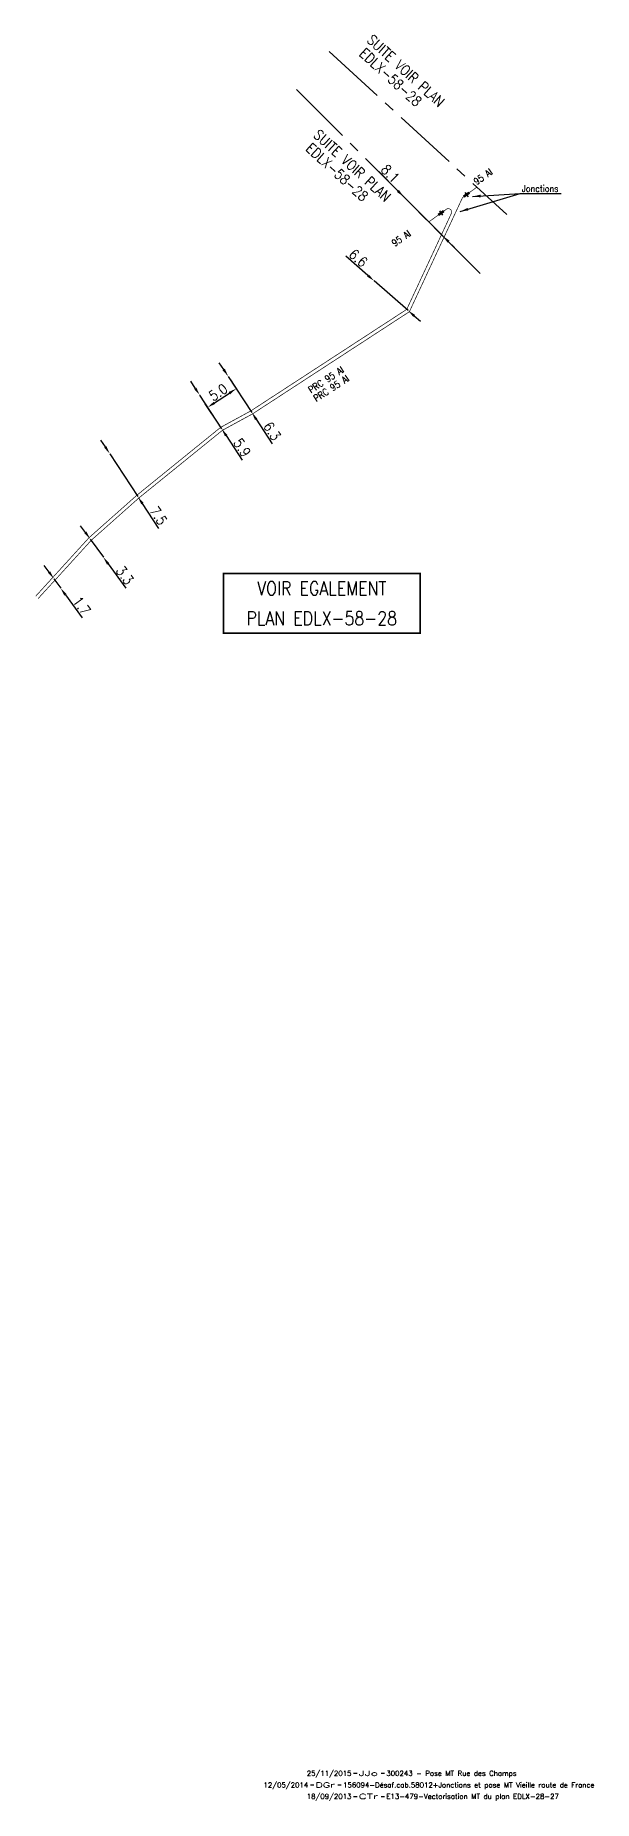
# Model space of a CAD drawing. Header units: millimetres. Extents: x 200000 to 200484, y 53266 to 53990.
# Drawn here: x 200402.2 to 200484, y 53265.5 to 53524.2 of the extents above; entities that cross this region are included whole.
import ezdxf
from ezdxf.enums import TextEntityAlignment as Align

# ---------------------------------------------------------------- set-up
doc = ezdxf.new("R2010")
doc.units = ezdxf.units.MM
doc.header["$PDMODE"] = 34
doc.linetypes.add('CENTER2', pattern=[28.575, 19.05, -3.175, 3.175, -3.175])
doc.layers.get('0').update_dxf_attribs({"linetype": 'CONTINUOUS'})
doc.layers.get('DEFPOINTS').update_dxf_attribs({"linetype": 'CONTINUOUS'})
for name, color, linetype in [('M_130', 3, 'M_ST_15'), ('M_300', 7, 'CONTINUOUS'), ('M_930', 7, 'CONTINUOUS')]:
    doc.layers.add(name, color=color, linetype=linetype)
doc.layers.add('M_910', color=7, linetype='CONTINUOUS', plot=False)
doc.styles.get("Standard").update_dxf_attribs({"font": 'romans.shx', "width": 0.85})
doc.linetypes.add('M_ST_15', pattern='A,5,-0.3,["XX",Standard,S=1,R=0,X=0,Y=-0.5],-2.5', length=7.8)
doc.dimstyles.get("Standard").update_dxf_attribs({"dimtxt": 1.5, "dimasz": 1.2, "dimexe": 0.625, "dimexo": 0.625, "dimgap": 0.25, "dimtad": 1, "dimdec": 1, "dimzin": 0, "dimdsep": 46, "dimtxsty": 'Standard', "dimcen": -0.5, "dimadec": 0, "dimazin": 0, "dimtfac": 1, "dimtdec": 1, "dimtmove": 0, "dimatfit": 3, "dimfxl": 0, "dimtolj": 1, "dimtzin": 0, "dimarcsym": 0})

msp = doc.modelspace()

# ---------------------------------------------------------------- texts
at = {"layer": 'M_130', "ltscale": 0.5, "width": 0.85}
for s, rotation, p in [('95 Al', 34.6557, (200466.84, 53502.23)), ('95 Al', 34.6557, (200454.85, 53493.21)), ('PRC 95 Al', 33.061, (200442.59, 53471.72)), ('PRC 95 Al', 33.061, (200443.35, 53470.46))]:
    msp.add_text(s, height=1, rotation=rotation, dxfattribs=at).set_placement(p)
at = {"layer": 'M_300', "linetype": 'Continuous', "insert": (200473.48, 53501.76), "char_height": 1, "attachment_point": 4}
msp.add_mtext('Jonctions', dxfattribs=at)
at = {"layer": 'M_930', "width": 0.85}
for s, p in [('SUITE VOIR PLAN', (200455.96, 53518.47)), ('EDLX-58-28', (200453.74, 53517.51)), ('EDLX-58-28', (200445.89, 53503.6)), ('SUITE VOIR PLAN', (200448.11, 53504.56))]:
    msp.add_text(s, height=1.5, rotation=317.4989, dxfattribs=at).set_placement(p, align=Align.CENTER)
for s, p in [('VOIR EGALEMENT', (200444.15, 53442.16)), ('PLAN EDLX-58-28', (200444.15, 53437.79))]:
    msp.add_text(s, height=2, dxfattribs=at).set_placement(p, align=Align.CENTER)

# ---------------------------------------------------------------- blocks, each defined once
blk = doc.blocks.new('GIS_MODF')
at = {"color": 0, "linetype": 'Continuous', "flags": 128}
for points in [[(-2.26, -0.01), (-1.76, -0.01)], [(1.76, -0.01), (2.26, -0.01)]]:
    blk.add_lwpolyline(points, dxfattribs=at)
at = {"color": 0, "linetype": 'Continuous'}
blk.add_attdef('DATE', text='', height=0.75, dxfattribs=at).set_placement((-2.58, -0.39), align=Align.RIGHT)
at = {"color": 0, "linetype": 'Continuous', "width": 3.590909}
blk.add_attdef('USER', text='', height=0.75, dxfattribs=at).set_placement((-1.52, -0.39), (1.31, -0.39), align=Align.FIT)
at = {"color": 0, "linetype": 'Continuous'}
blk.add_attdef('DESC', (2.53, -0.39), '', height=0.75, dxfattribs=at)
blk = doc.blocks.new('*D59')
at = {"layer": 'DEFPOINTS', "color": 0, "linetype": 'Continuous', "transparency": 16777216}
for p in [(200456.16, 53500.55), (200456.16, 53500.55), (200461.89, 53494.81)]:
    blk.add_point(p, dxfattribs=at)
at = {"layer": 'M_130', "color": 0, "linetype": 'Continuous', "lineweight": -2, "transparency": 16777216}
for p, q in [((200455.32, 53501.4), (200452.49, 53504.23)), ((200461.89, 53494.81), (200456.16, 53500.55)), ((200462.73, 53493.97), (200463.58, 53493.12))]:
    blk.add_line(p, q, dxfattribs=at)
at = {"layer": 'M_130', "color": 0, "linetype": 'Continuous', "transparency": 16777216}
for points in [[(200455.46, 53501.54), (200455.17, 53501.25), (200456.16, 53500.55)], [(200462.88, 53494.11), (200462.59, 53493.82), (200461.89, 53494.81)]]:
    blk.add_solid(points, dxfattribs=at)
at = {"layer": 'M_130', "color": 0, "linetype": 'Continuous', "transparency": 16777216, "insert": (200454.18, 53503.95), "char_height": 1.5, "attachment_point": 5, "rotation": 314.9522}
blk.add_mtext('\\A1;8.1', dxfattribs=at)
blk = doc.blocks.new('*D60')
at = {"layer": 'DEFPOINTS', "color": 0, "linetype": 'Continuous', "transparency": 16777216}
for p in [(200451.82, 53488.22), (200451.82, 53488.22), (200456.8, 53483.88)]:
    blk.add_point(p, dxfattribs=at)
at = {"layer": 'M_130', "color": 0, "linetype": 'Continuous', "lineweight": -2, "transparency": 16777216}
for p, q in [((200450.92, 53489.01), (200447.67, 53491.84)), ((200456.8, 53483.88), (200451.82, 53488.22)), ((200457.7, 53483.09), (200458.61, 53482.31))]:
    blk.add_line(p, q, dxfattribs=at)
at = {"layer": 'M_130', "color": 0, "linetype": 'Continuous', "transparency": 16777216}
for points in [[(200451.05, 53489.16), (200450.79, 53488.86), (200451.82, 53488.22)], [(200457.83, 53483.24), (200457.57, 53482.94), (200456.8, 53483.88)]]:
    blk.add_solid(points, dxfattribs=at)
at = {"layer": 'M_130', "color": 0, "linetype": 'Continuous', "transparency": 16777216, "insert": (200449.5, 53491.57), "char_height": 1.5, "attachment_point": 5, "rotation": 318.9119}
blk.add_mtext('\\A1;6.6', dxfattribs=at)
blk = doc.blocks.new('*D61')
at = {"layer": 'DEFPOINTS', "color": 0, "linetype": 'Continuous', "transparency": 16777216}
for p in [(200430.43, 53474.23), (200430.43, 53474.23), (200433.87, 53468.96)]:
    blk.add_point(p, dxfattribs=at)
at = {"layer": 'M_130', "color": 0, "linetype": 'Continuous', "lineweight": -2, "transparency": 16777216}
for p, q in [((200429.77, 53475.24), (200429.11, 53476.24)), ((200430.43, 53474.23), (200433.87, 53468.96)), ((200434.53, 53467.95), (200436.89, 53464.35))]:
    blk.add_line(p, q, dxfattribs=at)
at = {"layer": 'M_130', "color": 0, "linetype": 'Continuous', "transparency": 16777216}
for points in [[(200429.94, 53475.35), (200429.6, 53475.13), (200430.43, 53474.23)], [(200434.7, 53468.06), (200434.36, 53467.85), (200433.87, 53468.96)]]:
    blk.add_solid(points, dxfattribs=at)
at = {"layer": 'M_130', "color": 0, "linetype": 'Continuous', "transparency": 16777216, "insert": (200436.87, 53466.2), "char_height": 1.5, "attachment_point": 5, "rotation": 303.1709}
blk.add_mtext('\\A1;6.3', dxfattribs=at)
blk = doc.blocks.new('*D62')
at = {"layer": 'DEFPOINTS', "color": 0, "linetype": 'Continuous', "transparency": 16777216}
for p in [(200430.43, 53474.23), (200431.6, 53472.43), (200429.47, 53466.56)]:
    blk.add_point(p, dxfattribs=at)
at = {"layer": 'M_130', "color": 0, "linetype": 'Continuous', "lineweight": -2, "transparency": 16777216}
for p, q in [((200430.77, 53473.71), (200431.94, 53471.91)), ((200429.13, 53467.08), (200427.07, 53470.22)), ((200428.42, 53470.35), (200430.6, 53471.78))]:
    blk.add_line(p, q, dxfattribs=at)
at = {"layer": 'M_130', "color": 0, "linetype": 'Continuous', "transparency": 16777216}
for points in [[(200430.49, 53471.94), (200430.71, 53471.61), (200431.6, 53472.43)], [(200428.31, 53470.52), (200428.53, 53470.19), (200427.42, 53469.7)]]:
    blk.add_solid(points, dxfattribs=at)
at = {"layer": 'M_130', "color": 0, "linetype": 'Continuous', "transparency": 16777216, "insert": (200428.96, 53471.9), "char_height": 1.5, "attachment_point": 5, "rotation": 33.1709}
blk.add_mtext('\\A1;5.0', dxfattribs=at)
blk = doc.blocks.new('*D63')
at = {"layer": 'DEFPOINTS', "color": 0, "linetype": 'Continuous', "transparency": 16777216}
for p in [(200426.24, 53471.5), (200426.24, 53471.5), (200429.47, 53466.56)]:
    blk.add_point(p, dxfattribs=at)
at = {"layer": 'M_130', "color": 0, "linetype": 'Continuous', "lineweight": -2, "transparency": 16777216}
for p, q in [((200425.58, 53472.5), (200424.93, 53473.51)), ((200426.24, 53471.5), (200429.47, 53466.56)), ((200430.12, 53465.55), (200432.48, 53461.95))]:
    blk.add_line(p, q, dxfattribs=at)
at = {"layer": 'M_130', "color": 0, "linetype": 'Continuous', "transparency": 16777216}
for points in [[(200425.75, 53472.61), (200425.42, 53472.39), (200426.24, 53471.5)], [(200430.29, 53465.66), (200429.96, 53465.44), (200429.47, 53466.56)]]:
    blk.add_solid(points, dxfattribs=at)
at = {"layer": 'M_130', "color": 0, "linetype": 'Continuous', "transparency": 16777216, "insert": (200432.47, 53463.79), "char_height": 1.5, "attachment_point": 5, "rotation": 303.1709}
blk.add_mtext('\\A1;5.9', dxfattribs=at)
blk = doc.blocks.new('*D64')
at = {"layer": 'DEFPOINTS', "color": 0, "linetype": 'Continuous', "transparency": 16777216}
for p in [(200413.07, 53462.89), (200413.07, 53462.89), (200417.18, 53456.61)]:
    blk.add_point(p, dxfattribs=at)
at = {"layer": 'M_130', "color": 0, "linetype": 'Continuous', "lineweight": -2, "transparency": 16777216}
for p, q in [((200412.42, 53463.9), (200411.76, 53464.9)), ((200413.07, 53462.89), (200417.18, 53456.61)), ((200417.83, 53455.61), (200420.23, 53451.95))]:
    blk.add_line(p, q, dxfattribs=at)
at = {"layer": 'M_130', "color": 0, "linetype": 'Continuous', "transparency": 16777216}
for points in [[(200412.58, 53464), (200412.25, 53463.79), (200413.07, 53462.89)], [(200418, 53455.72), (200417.67, 53455.5), (200417.18, 53456.61)]]:
    blk.add_solid(points, dxfattribs=at)
at = {"layer": 'M_130', "color": 0, "linetype": 'Continuous', "transparency": 16777216, "insert": (200420.19, 53453.82), "char_height": 1.5, "attachment_point": 5, "rotation": 303.1709}
blk.add_mtext('\\A1;7.5', dxfattribs=at)
blk = doc.blocks.new('*D65')
at = {"layer": 'DEFPOINTS', "color": 0, "linetype": 'Continuous', "transparency": 16777216}
for p in [(200404.87, 53444.57), (200405.87, 53443.2), (200405.87, 53443.2)]:
    blk.add_point(p, dxfattribs=at)
at = {"layer": 'M_130', "color": 0, "linetype": 'Continuous', "lineweight": -2, "transparency": 16777216}
for p, q in [((200404.17, 53445.54), (200403.46, 53446.52)), ((200404.87, 53444.57), (200405.87, 53443.2)), ((200406.57, 53442.22), (200409.03, 53438.83))]:
    blk.add_line(p, q, dxfattribs=at)
at = {"layer": 'M_130', "color": 0, "linetype": 'Continuous', "transparency": 16777216}
for points in [[(200404.33, 53445.66), (200404.01, 53445.43), (200404.87, 53444.57)], [(200406.74, 53442.34), (200406.41, 53442.11), (200405.87, 53443.2)]]:
    blk.add_solid(points, dxfattribs=at)
at = {"layer": 'M_130', "color": 0, "linetype": 'Continuous', "transparency": 16777216, "insert": (200408.96, 53440.63), "char_height": 1.5, "attachment_point": 5, "rotation": 305.9391}
blk.add_mtext('\\A1;1.7', dxfattribs=at)
blk = doc.blocks.new('*D66')
at = {"layer": 'DEFPOINTS', "color": 0, "linetype": 'Continuous', "transparency": 16777216}
for p in [(200410.19, 53450.4), (200412.13, 53447.73), (200412.13, 53447.73)]:
    blk.add_point(p, dxfattribs=at)
at = {"layer": 'M_130', "color": 0, "linetype": 'Continuous', "lineweight": -2, "transparency": 16777216}
for p, q in [((200409.49, 53451.38), (200408.78, 53452.35)), ((200410.19, 53450.4), (200412.13, 53447.73)), ((200412.83, 53446.76), (200415.4, 53443.22))]:
    blk.add_line(p, q, dxfattribs=at)
at = {"layer": 'M_130', "color": 0, "linetype": 'Continuous', "transparency": 16777216}
for points in [[(200409.65, 53451.49), (200409.32, 53451.26), (200410.19, 53450.4)], [(200412.99, 53446.88), (200412.67, 53446.64), (200412.13, 53447.73)]]:
    blk.add_solid(points, dxfattribs=at)
at = {"layer": 'M_130', "color": 0, "linetype": 'Continuous', "transparency": 16777216, "insert": (200415.28, 53445.09), "char_height": 1.5, "attachment_point": 5, "rotation": 305.9391}
blk.add_mtext('\\A1;3.3', dxfattribs=at)
blk = doc.blocks.new('M_300_04')
at = {"color": 0, "linetype": 'Continuous'}
blk.add_line((0, 0.38), (0, -0.38), dxfattribs=at)
blk.add_solid([(-0.5, 0.19), (-0.5, -0.19), (0.5, 0.19), (0.5, -0.19)], dxfattribs=at)
at = {"color": 0, "linetype": 'Continuous', "width": 0.75, "flags": 3}
for tag, p in [('DEF_LEG', (0, -5)), ('DEF_COUP', (0.02, -7)), ('DEF_TYPE', (0, -9))]:
    blk.add_attdef(tag, text='', height=1.2, dxfattribs=at).set_placement(p, align=Align.MIDDLE)

# ---------------------------------------------------------------- dimensions: what is measured, and where the dimension line sits
at = {"layer": 'M_130', "linetype": 'Continuous'}
for base, p1, p2, angle, override, picture, middle in [((200456.16, 53500.55), (200461.89, 53494.81), (200456.16, 53500.55), 314.9522, {"dimscale": 1, "dimlfac": 1, "dimlunit": 2, "dimatfit": 0}, '*D59', (200453.48, 53503.24)), ((200451.82, 53488.22), (200456.8, 53483.88), (200451.82, 53488.22), 318.9119, {"dimscale": 1, "dimlfac": 1, "dimlunit": 2, "dimatfit": 0}, '*D60', (200448.84, 53490.82)), ((200430.43, 53474.23), (200433.87, 53468.96), (200430.43, 53474.23), 303.1709, {"dimatfit": 0}, '*D61', (200436.04, 53465.65)), ((200426.24, 53471.5), (200429.47, 53466.56), (200426.24, 53471.5), 303.1709, {"dimatfit": 0}, '*D63', (200431.63, 53463.25)), ((200431.6, 53472.43), (200429.47, 53466.56), (200430.43, 53474.23), 213.1709, {"dimatfit": 0}, '*D62', (200429.51, 53471.07)), ((200413.07, 53462.89), (200417.18, 53456.61), (200413.07, 53462.89), 303.1709, {"dimatfit": 0}, '*D64', (200419.36, 53453.28)), ((200412.13, 53447.73), (200410.19, 53450.4), (200412.13, 53447.73), 125.9391, {"dimatfit": 0}, '*D66', (200414.47, 53444.51)), ((200405.87, 53443.2), (200404.87, 53444.57), (200405.87, 53443.2), 125.9391, {"dimscale": 1, "dimlfac": 1, "dimlunit": 2, "dimatfit": 0}, '*D65', (200408.16, 53440.04))]:
    dim = msp.add_linear_dim(base=base, p1=p1, p2=p2, angle=angle, dimstyle='Standard', override=override, dxfattribs=at)
    dim.commit()
    dim.dimension.update_dxf_attribs({"geometry": picture, "text_midpoint": middle, "dimtype": 160})

# ---------------------------------------------------------------- linework, layer by layer
at = {"layer": 'M_130', "ltscale": 0.5, "const_width": 0.1}
for points in [[(200465.36, 53500.86), (200464.89, 53500.52, 0.127959), (200464.73, 53500.32), (200462.11, 53494.71), (200456.99, 53483.71), (200434, 53468.74), (200429.61, 53466.35), (200417.34, 53456.42), (200410.37, 53450.23), (200405.06, 53444.4), (200402.57, 53441.68)], [(200459.83, 53496.86, -0.004379), (200459.84, 53496.87), (200462.39, 53498.71, -0.773114), (200463.14, 53498.1), (200461.66, 53494.92), (200456.6, 53484.05), (200433.74, 53469.17), (200429.33, 53466.77), (200417.02, 53456.8), (200410.01, 53450.58), (200404.69, 53444.74), (200402.2, 53442.01)]]:
    msp.add_lwpolyline(points, format="xyb", dxfattribs=at)
msp.add_lwpolyline([(200466.9, 53501.97), (200465.36, 53500.86)], dxfattribs=at)
at = {"layer": 'M_930', "linetype": 'CENTER2', "ltscale": 0.5, "flags": 128}
for points in [[(200445.24, 53521.82), (200471.29, 53497.95)], [(200440.45, 53516.28), (200467.74, 53488.95)]]:
    msp.add_lwpolyline(points, dxfattribs=at)
at = {"layer": 'M_930', "const_width": 0.25}
msp.add_lwpolyline([(200429.73, 53445.33), (200458.57, 53445.33), (200458.57, 53436.59), (200429.73, 53436.59)], close=True, dxfattribs=at)

# ---------------------------------------------------------------- block references
at = {"layer": 'M_300', "ltscale": 0.5, "rotation": 35.87316786426057}
for p in [(200465.36, 53500.86), (200461.63, 53498.17)]:
    msp.add_blockref('M_300_04', p, dxfattribs=at)
at = {"layer": 'M_910'}
ref = msp.add_blockref('GIS_MODF', (200444.74, 53267.84), dxfattribs=at)
ref.add_attrib('DATE', '12/05/2014', dxfattribs={"layer": '0', "color": 0, "linetype": 'Continuous', "height": 0.75}).set_placement((200442.16, 53267.45), align=Align.RIGHT)
ref.add_attrib('USER', 'DGr', dxfattribs={"layer": '0', "color": 0, "linetype": 'Continuous', "height": 0.75, "width": 1.462963}).set_placement((200443.23, 53267.45), (200446.05, 53267.45), align=Align.FIT)
ref.add_attrib('DESC', '156094-Désaf.cab.58012+Jonctions et pose MT Vieille route de France', (200447.27, 53267.45), dxfattribs={"layer": '0', "color": 0, "linetype": 'Continuous', "height": 0.75})
ref = msp.add_blockref('GIS_MODF', (200451.08, 53269.55), dxfattribs=at)
ref.add_attrib('DATE', '25/11/2015', dxfattribs={"layer": '0', "color": 0, "linetype": 'Continuous', "height": 0.75}).set_placement((200448.5, 53269.16), align=Align.RIGHT)
ref.add_attrib('USER', 'JJo', dxfattribs={"layer": '0', "color": 0, "linetype": 'Continuous', "height": 0.75, "width": 1.645833}).set_placement((200449.56, 53269.16), (200452.39, 53269.16), align=Align.FIT)
ref.add_attrib('DESC', '300243 - Pose MT Rue des Champs', (200453.61, 53269.16), dxfattribs={"layer": '0', "color": 0, "linetype": 'Continuous', "height": 0.75})
ref = msp.add_blockref('GIS_MODF', (200451.08, 53266.16), dxfattribs=at)
ref.add_attrib('DATE', '18/09/2013', dxfattribs={"layer": '0', "color": 0, "linetype": 'Continuous', "height": 0.75}).set_placement((200448.5, 53265.78), align=Align.RIGHT)
ref.add_attrib('USER', 'CTr', dxfattribs={"layer": '0', "color": 0, "linetype": 'Continuous', "height": 0.75, "width": 1.612245}).set_placement((200449.56, 53265.78), (200452.39, 53265.78), align=Align.FIT)
ref.add_attrib('DESC', 'E13-479-Vectorisation MT du plan EDLX-28-27', (200453.61, 53265.78), dxfattribs={"layer": '0', "color": 0, "linetype": 'Continuous', "height": 0.75})

msp.set_redraw_order([(e.dxf.handle, doc.entitydb.next_handle()) for e in msp.query("TEXT MTEXT ATTDEF DIMENSION ARC_DIMENSION")])  # texts and dimensions are drawn at this point

# ---------------------------------------------------------------- leaders
at = {"layer": 'M_300', "ltscale": 0.5}
msp.add_leader([(200464.43, 53498.39), (200473.23, 53501.01)], dimstyle='Standard', override={"dimgap": 0.25, "dimtad": 0}, dxfattribs=at)
at = {"layer": 'M_300', "linetype": 'Continuous', "annotation_type": 0, "has_hookline": 1, "hookline_direction": 0, "text_width": 5.75}
msp.add_leader([(200466.24, 53500.59), (200473.23, 53501.01)], dimstyle='Standard', dxfattribs=at)

doc.saveas('drawing.dxf')
